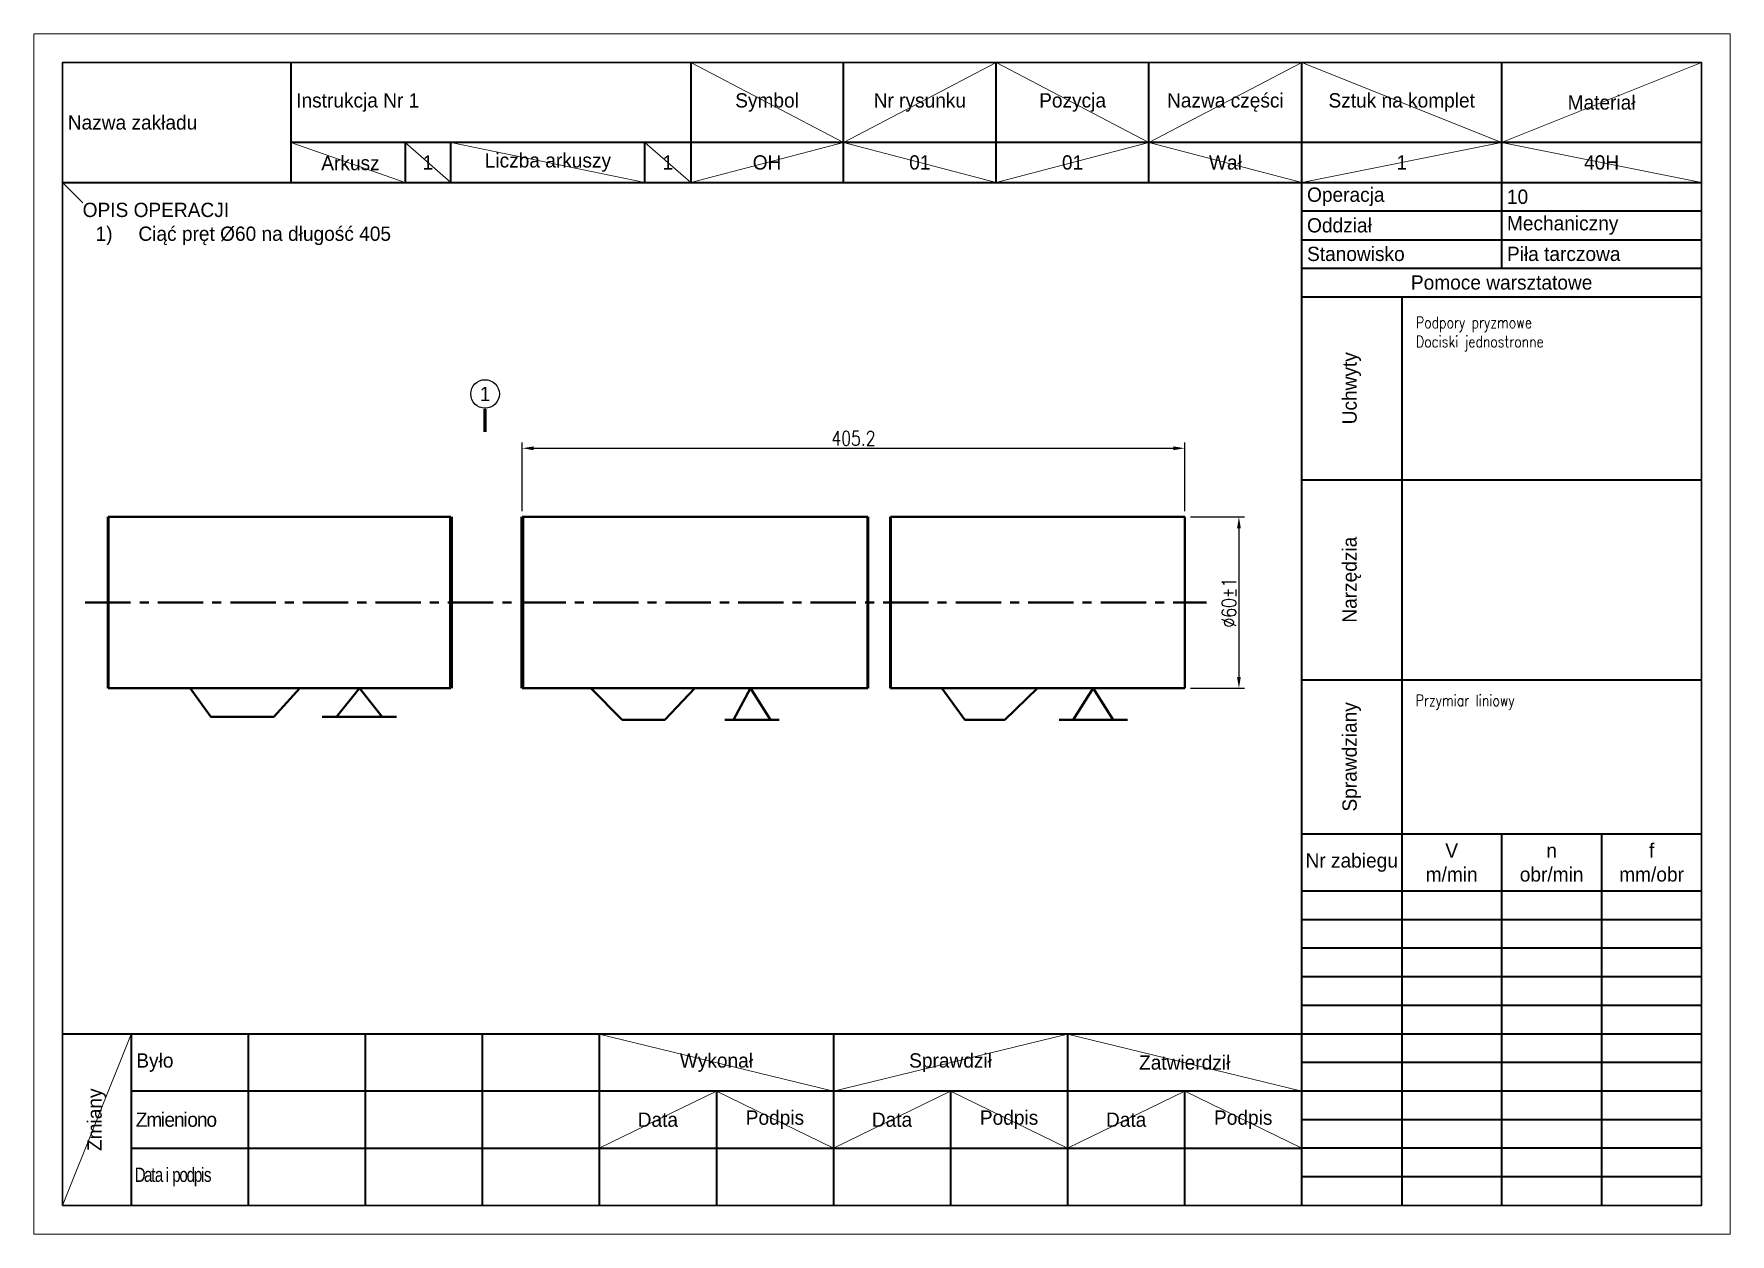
# Model space of a CAD drawing. Extents: x 817 to 2370, y -486 to 502.
# Drawn here: x 1092 to 1389, y -258.5 to -48.5 of the extents above; entities that cross this region are included whole.
import ezdxf

# ---------------------------------------------------------------- set-up
doc = ezdxf.new("R2010")
doc.units = 0
doc.header["$LTSCALE"] = 0.25
doc.header["$PDMODE"] = 2
doc.header["$PDSIZE"] = -5
doc.linetypes.add('CENTER', pattern=[50.8, 31.75, -6.35, 6.35, -6.35])
doc.layers.get('0').update_dxf_attribs({"color": 8, "linetype": 'CONTINUOUS'})
doc.layers.get('Defpoints').update_dxf_attribs({"linetype": 'CONTINUOUS'})
for name, color, linetype, lineweight in [('1', 7, 'CONTINUOUS', 30), ('AM_4', 3, 'CONTINUOUS', 25), ('AM_5', 3, 'CONTINUOUS', 25), ('AM_6', 2, 'CONTINUOUS', 35), ('AM_9', 253, 'CONTINUOUS', 0), ('główna', 10, 'CONTINUOUS', 50)]:
    doc.layers.add(name, color=color, linetype=linetype, lineweight=lineweight)
doc.layers.add('Osie', color=2, linetype='CENTER')
doc.styles.add('ROMANS', font='romans', dxfattribs={"width": 0.8})
doc.linetypes.add('Amzigzag', pattern='A,0.0001,[136,genltshp.shx,S=0.04,R=0,X=0,Y=0],-11', length=11.0001)
doc.dimstyles.new('standard$0', dxfattribs={"dimtxt": 2.5, "dimasz": 2, "dimexe": 1, "dimexo": 1, "dimgap": 0.5, "dimtad": 1, "dimdec": 3, "dimrnd": 0.1, "dimzin": 12, "dimdsep": 46, "dimtxsty": 'ROMANS', "dimcen": 2.5, "dimclrd": 2, "dimclre": 2, "dimclrt": 256, "dimadec": 0, "dimazin": 0, "dimtfac": 0.72, "dimtdec": 3, "dimtmove": 0, "dimatfit": 0, "dimfxl": 1, "dimtvp": 0.72, "dimtolj": 1, "dimtzin": 12, "dimarcsym": 0})

msp = doc.modelspace()

# ---------------------------------------------------------------- texts
at = {"insert": (1100.5355, -78.0355), "char_height": 2.5, "attachment_point": 1}
msp.add_mtext_dynamic_manual_height_columns('OPIS OPERACJI\\P\\pxi-3,l3.90476,t3.90476;1)^ICiąć pręt %%C60 na długość 405', width=207.612669, gutter_width=12.5, heights=[0], dxfattribs=at)
at = {"layer": 'AM_4', "color": 1, "lineweight": 40, "insert": (1333.9493, -164.116), "char_height": 2, "attachment_point": 1, "style": 'ROMANS'}
msp.add_mtext_dynamic_manual_height_columns('Przymiar liniowy', width=44.06273, gutter_width=10, heights=[0], dxfattribs=at)
at = {"layer": 'AM_5', "color": 1, "insert": (1171, -111.5), "char_height": 2.5, "attachment_point": 5}
msp.add_mtext_dynamic_manual_height_columns('1', width=13.096774, gutter_width=12.5, heights=[0], dxfattribs=at)
at = {"layer": 'AM_6', "color": 1, "char_height": 2.5, "attachment_point": 4}
for s, width, insert in [(' Instrukcja Nr 1', 70, (1137, -60.5)), (' 10', 35, (1349, -77)), (' Piła tarczowa', 35, (1349, -87))]:
    msp.add_mtext_dynamic_manual_height_columns(s, width=width, gutter_width=12.5, heights=[0], dxfattribs=dict(at, insert=insert))
at = {"layer": 'AM_6', "char_height": 2.5}
for s, width, heights, insert, attachment_point in [('Symbol', 26.75, [0], (1220.375, -60.5), 5), ('Nr rysunku', 26.75, [0], (1247.125, -60.5), 5), ('Pozycja', 26.75, [0], (1273.875, -60.5), 5), ('Nazwa części', 21.17559, [14.3491], (1300.625, -60.5), 5), ('Sztuk na komplet', 27.982124, [11.8269], (1331.5, -60.5), 5), ('Materiał', 35, [0], (1366.5, -60.5), 5), (' Nazwa zakładu', 40, [16.375], (1097, -64), 4), ('Arkusz', 17.471147, [0], (1147.4249, -71.1057), 5), ('1', 8, [0], (1161, -71), 5), ('Liczba arkuszy', 40.01292, [0], (1182, -71), 5), ('1', 8, [0], (1203, -71), 5), ('{\\C1;OH}', 26.75, [0], (1220.375, -71), 5), ('01', 26.75, [0], (1247.125, -71), 5), ('01', 26.75, [0], (1273.875, -71), 5), ('Wał', 26.75, [0], (1300.625, -71), 5), ('1', 35, [0], (1331.5, -71), 5), ('{\\C1;40H}', 35, [0], (1366.5, -71), 5), (' Operacja', 35, [0], (1314, -77), 4), (' Oddział', 35, [0], (1314, -82), 4), (' Mechaniczny', 35, [0], (1349, -82), 4), (' Stanowisko', 35, [0], (1314, -87), 4), ('Pomoce warsztatowe', 70, [0], (1349, -92), 5), ('f\\Pmm/obr', 17.500008, [0], (1375.25, -193.5), 5), ('Nr zabiegu', 17.499984, [0], (1322.75, -193.5), 5), ('V\\Pm/min', 17.5, [0], (1340.25, -193.5), 5), ('n\\Pobr/min', 17.499992, [0], (1357.75, -193.5), 5), (' Było', 20.5, [0], (1109, -228.5), 4), ('Wykonał', 41, [0], (1211.5, -228.5), 5), ('Sprawdził', 41, [0], (1252.5, -228.5), 5), ('Zatwierdził', 41.000016, [0], (1293.5, -228.5), 5), ('{\\T0.9; Zmieniono}', 20.5, [0], (1109, -238.5), 4), ('Data', 20.5, [0], (1201.25, -238.5), 5), ('Podpis', 20.5, [0], (1221.75, -238.5), 5), ('Data', 20.5, [0], (1242.25, -238.5), 5), ('Podpis', 20.5, [0], (1262.75, -238.5), 5), ('Data', 20.5, [0], (1283.25, -238.5), 5), ('Podpis', 20.5, [0], (1303.75, -238.5), 5), ('{\\W0.8;\\T0.85; Data i podpis}', 20.5, [0], (1109, -248.5), 4)]:
    msp.add_mtext_dynamic_manual_height_columns(s, width=width, gutter_width=12.5, heights=heights, dxfattribs=dict(at, insert=insert, attachment_point=attachment_point))
at = {"layer": 'AM_6', "char_height": 2.5, "attachment_point": 5, "rotation": 90}
for s, width, insert in [('Uchwyty', 17.5, (1322.75, -110.5)), ('Narzędzia', 17.5, (1322.75, -144)), ('Sprawdziany', 17.5, (1322.75, -175)), ('Zmiany', 12, (1103, -238.5))]:
    msp.add_mtext_dynamic_manual_height_columns(s, width=width, gutter_width=12.5, heights=[0], dxfattribs=dict(at, insert=insert))
at = {"layer": 'główna', "color": 1, "lineweight": 40, "insert": (1334, -98), "char_height": 2, "attachment_point": 1, "style": 'ROMANS'}
msp.add_mtext_dynamic_manual_height_columns('Podpory pryzmowe\\PDociski jednostronne', width=45, gutter_width=10, heights=[6], dxfattribs=at)

# ---------------------------------------------------------------- blocks, each defined once
blk = doc.blocks.new('*D34')
at = {"layer": 'AM_5', "color": 2, "lineweight": -2, "transparency": 16777216}
for p, q in [((1294.5, -133), (1304, -133)), ((1303, -135), (1303, -161)), ((1294.5, -163), (1304, -163))]:
    blk.add_line(p, q, dxfattribs=at)
at = {"layer": 'AM_5', "color": 2, "lineweight": 40, "transparency": 16777216}
for points in [[(1302.67, -135), (1303.33, -135), (1303, -133)], [(1302.67, -161), (1303.33, -161), (1303, -163)]]:
    blk.add_solid(points, dxfattribs=at)
at = {"layer": 'Defpoints', "color": 0, "lineweight": 40, "transparency": 16777216}
for p in [(1293.5, -133), (1293.5, -163), (1303, -163)]:
    blk.add_point(p, dxfattribs=at)
at = {"layer": 'AM_5', "transparency": 16777216, "insert": (1301.25, -148), "char_height": 2.5, "attachment_point": 5, "rotation": 90, "style": 'ROMANS'}
blk.add_mtext('\\A1;%%C60±1', dxfattribs=at)
blk = doc.blocks.new('*D35')
at = {"layer": 'AM_5', "color": 2, "lineweight": -2, "transparency": 16777216}
for p, q in [((1177.5, -132), (1177.5, -120)), ((1179.5, -121), (1291.5, -121)), ((1293.5, -132), (1293.5, -120))]:
    blk.add_line(p, q, dxfattribs=at)
at = {"layer": 'AM_5', "color": 2, "lineweight": 40, "transparency": 16777216}
for points in [[(1179.5, -120.67), (1179.5, -121.33), (1177.5, -121)], [(1291.5, -120.67), (1291.5, -121.33), (1293.5, -121)]]:
    blk.add_solid(points, dxfattribs=at)
at = {"layer": 'Defpoints', "color": 0, "lineweight": 40, "transparency": 16777216}
for p in [(1293.5, -121), (1177.5, -133), (1293.5, -133)]:
    blk.add_point(p, dxfattribs=at)
at = {"layer": 'AM_5', "transparency": 16777216, "insert": (1235.5, -119.25), "char_height": 2.5, "attachment_point": 5, "style": 'ROMANS'}
blk.add_mtext('\\A1;405.2', dxfattribs=at)

# ---------------------------------------------------------------- dimensions: what is measured, and where the dimension line sits
at = {"layer": 'AM_5', "color": 1}
dim = msp.add_linear_dim(base=(1293.5, -121), p1=(1177.5, -133), p2=(1293.5, -133), text='405.2', dimstyle='standard$0', override={"dimpost": ''}, dxfattribs=at)
dim.commit()
dim.dimension.update_dxf_attribs({"geometry": '*D35', "text_midpoint": (1235.5, -119.25)})
dim = msp.add_linear_dim(base=(1303, -163), p1=(1293.5, -133), p2=(1293.5, -163), angle=90, text='%%C60±1', dimstyle='standard$0', override={"dimpost": ''}, dxfattribs=at)
dim.commit()
dim.dimension.update_dxf_attribs({"geometry": '*D34', "text_midpoint": (1301.25, -148)})

# ---------------------------------------------------------------- linework, layer by layer
at = {"layer": '1'}
msp.add_lwpolyline([(1097, -253.5), (1384, -253.5), (1384, -53.5), (1097, -53.5)], close=True, dxfattribs=at)
at = {"layer": 'AM_5', "color": 1}
msp.add_line((1171, -117), (1171, -114), dxfattribs=at)
msp.add_circle((1171, -111.5), 2.5, dxfattribs=at)
at = {"layer": 'AM_6'}
for p, q in [((1137, -53.5), (1137, -74.5)), ((1207, -53.5), (1207, -74.5)), ((1233.75, -74.5), (1233.75, -53.5)), ((1260.5, -74.5), (1260.5, -53.5)), ((1287.25, -74.5), (1287.25, -53.5)), ((1314, -253.5), (1314, -53.5)), ((1349, -53.5), (1349, -89.5)), ((1384, -67.5), (1137, -67.5)), ((1157, -67.5), (1157, -74.5)), ((1165, -74.5), (1165, -67.5)), ((1199, -74.5), (1199, -67.5)), ((1097, -74.5), (1384, -74.5)), ((1384, -79.5), (1314, -79.5)), ((1314, -84.5), (1384, -84.5)), ((1314, -89.5), (1384, -89.5)), ((1314, -94.5), (1384, -94.5)), ((1331.5, -94.5), (1331.5, -253.5)), ((1314, -126.5), (1384, -126.5)), ((1314, -161.5), (1384, -161.5)), ((1384, -188.5), (1314, -188.5)), ((1349, -188.5), (1349, -253.5)), ((1366.5, -188.5), (1366.5, -253.5)), ((1384, -198.5), (1314, -198.5)), ((1384, -203.5), (1314, -203.5)), ((1384, -208.5), (1314, -208.5)), ((1384, -213.5), (1314, -213.5)), ((1384, -218.5), (1314, -218.5)), ((1314, -223.5), (1097, -223.5)), ((1109, -223.5), (1109, -253.5)), ((1129.5, -223.5), (1129.5, -253.5)), ((1150, -223.5), (1150, -253.5)), ((1170.5, -223.5), (1170.5, -253.5)), ((1191, -223.5), (1191, -253.5)), ((1232, -223.5), (1232, -253.5)), ((1273, -223.5), (1273, -253.5)), ((1384, -223.5), (1314, -223.5)), ((1384, -228.5), (1314, -228.5)), ((1314, -233.5), (1109, -233.5)), ((1211.5, -233.5), (1211.5, -253.5)), ((1252.5, -233.5), (1252.5, -253.5)), ((1293.5, -253.5), (1293.5, -233.5)), ((1384, -233.5), (1314, -233.5)), ((1384, -238.5), (1314, -238.5)), ((1109, -243.5), (1314, -243.5)), ((1384, -243.5), (1314, -243.5)), ((1384, -248.5), (1314, -248.5))]:
    msp.add_line(p, q, dxfattribs=at)
at = {"layer": 'AM_9'}
for p, q in [((1207, -53.5), (1233.75, -67.5)), ((1233.75, -67.5), (1260.5, -53.5)), ((1260.5, -53.5), (1287.25, -67.5)), ((1287.25, -67.5), (1314, -53.5)), ((1314, -53.5), (1349, -67.5)), ((1349, -67.5), (1384, -53.5)), ((1157, -74.5), (1137, -67.5)), ((1157, -67.5), (1165, -74.5)), ((1199, -74.5), (1165, -67.5)), ((1207, -74.5), (1199, -67.5)), ((1233.75, -67.5), (1207, -74.5)), ((1260.5, -74.5), (1233.75, -67.5)), ((1287.25, -67.5), (1260.5, -74.5)), ((1314, -74.5), (1287.25, -67.5)), ((1349, -67.5), (1314, -74.5)), ((1384, -74.5), (1349, -67.5)), ((1207, -70.8921), (1207, -70.8921)), ((1097, -74.5), (1100.5355, -78.0355)), ((1097, -253.5), (1109, -223.5)), ((1232, -233.5), (1191, -223.5)), ((1273, -223.5), (1232, -233.5)), ((1314, -233.5), (1273, -223.5)), ((1191, -243.5), (1211.5, -233.5)), ((1211.5, -233.5), (1232, -243.5)), ((1232, -243.5), (1252.5, -233.5)), ((1252.5, -233.5), (1273, -243.5)), ((1273, -243.5), (1293.5, -233.5)), ((1293.5, -233.5), (1314, -243.5))]:
    msp.add_line(p, q, dxfattribs=at)
msp.add_lwpolyline([(1092, -258.5), (1389, -258.5), (1389, -48.5), (1092, -48.5)], close=True, dxfattribs=at)
at = {"layer": 'główna', "color": 1, "lineweight": 40}
for p, q in [((1165, -133), (1105, -133)), ((1177.5, -133), (1238, -133)), ((1242, -133), (1293.5, -133)), ((1293.5, -133), (1293.5, -163)), ((1105, -163), (1165, -163)), ((1119.3636, -163), (1123, -168)), ((1134, -168), (1138.5455, -163)), ((1149, -163), (1145, -168)), ((1153, -168), (1149, -163)), ((1177.5, -163), (1238, -163)), ((1195, -168.5), (1189.5, -163)), ((1207.75, -163), (1202.5, -168.5)), ((1217.5, -163), (1214.5, -168.5)), ((1221, -168.5), (1217.5, -163)), ((1293.5, -163), (1242, -163)), ((1251, -163), (1255, -168.5)), ((1262, -168.5), (1267.75, -163)), ((1277.5, -163), (1274, -168.5)), ((1277.5, -163), (1281, -168.5)), ((1123, -168), (1134, -168)), ((1155.5, -168), (1142.5, -168)), ((1145, -168), (1153, -168)), ((1153, -168), (1155.5, -168)), ((1202.5, -168.5), (1195, -168.5)), ((1222.5, -168.5), (1213, -168.5)), ((1215.5, -168.5), (1220.5, -168.5)), ((1220.5, -168.5), (1222.5, -168.5)), ((1255, -168.5), (1262, -168.5)), ((1274, -168.5), (1271.5, -168.5)), ((1274, -168.5), (1279.5, -168.5)), ((1279.5, -168.5), (1282.5, -168.5)), ((1282.5, -168.5), (1283.5, -168.5))]:
    msp.add_line(p, q, dxfattribs=at)
at = {"layer": 'główna', "color": 1, "linetype": 'Amzigzag'}
for p, q in [((1105, -133), (1105, -163)), ((1238, -133), (1238, -163)), ((1242, -133), (1242, -163))]:
    msp.add_line(p, q, dxfattribs=at)
at = {"layer": 'główna', "color": 1, "lineweight": 80}
for p, q in [((1165, -133), (1165, -163)), ((1177.5, -133), (1177.5, -163))]:
    msp.add_line(p, q, dxfattribs=at)
at = {"layer": 'Osie', "color": 1, "lineweight": 60}
msp.add_line((1171, -118.1289), (1171, -114.1289), dxfattribs=at)
at = {"layer": 'Osie', "color": 1, "lineweight": 40}
msp.add_line((1101, -148), (1297.3333, -148), dxfattribs=at)

msp.set_redraw_order([(e.dxf.handle, doc.entitydb.next_handle()) for e in msp.query("TEXT MTEXT ATTDEF DIMENSION ARC_DIMENSION")])  # texts and dimensions are drawn at this point

doc.saveas('drawing.dxf')
